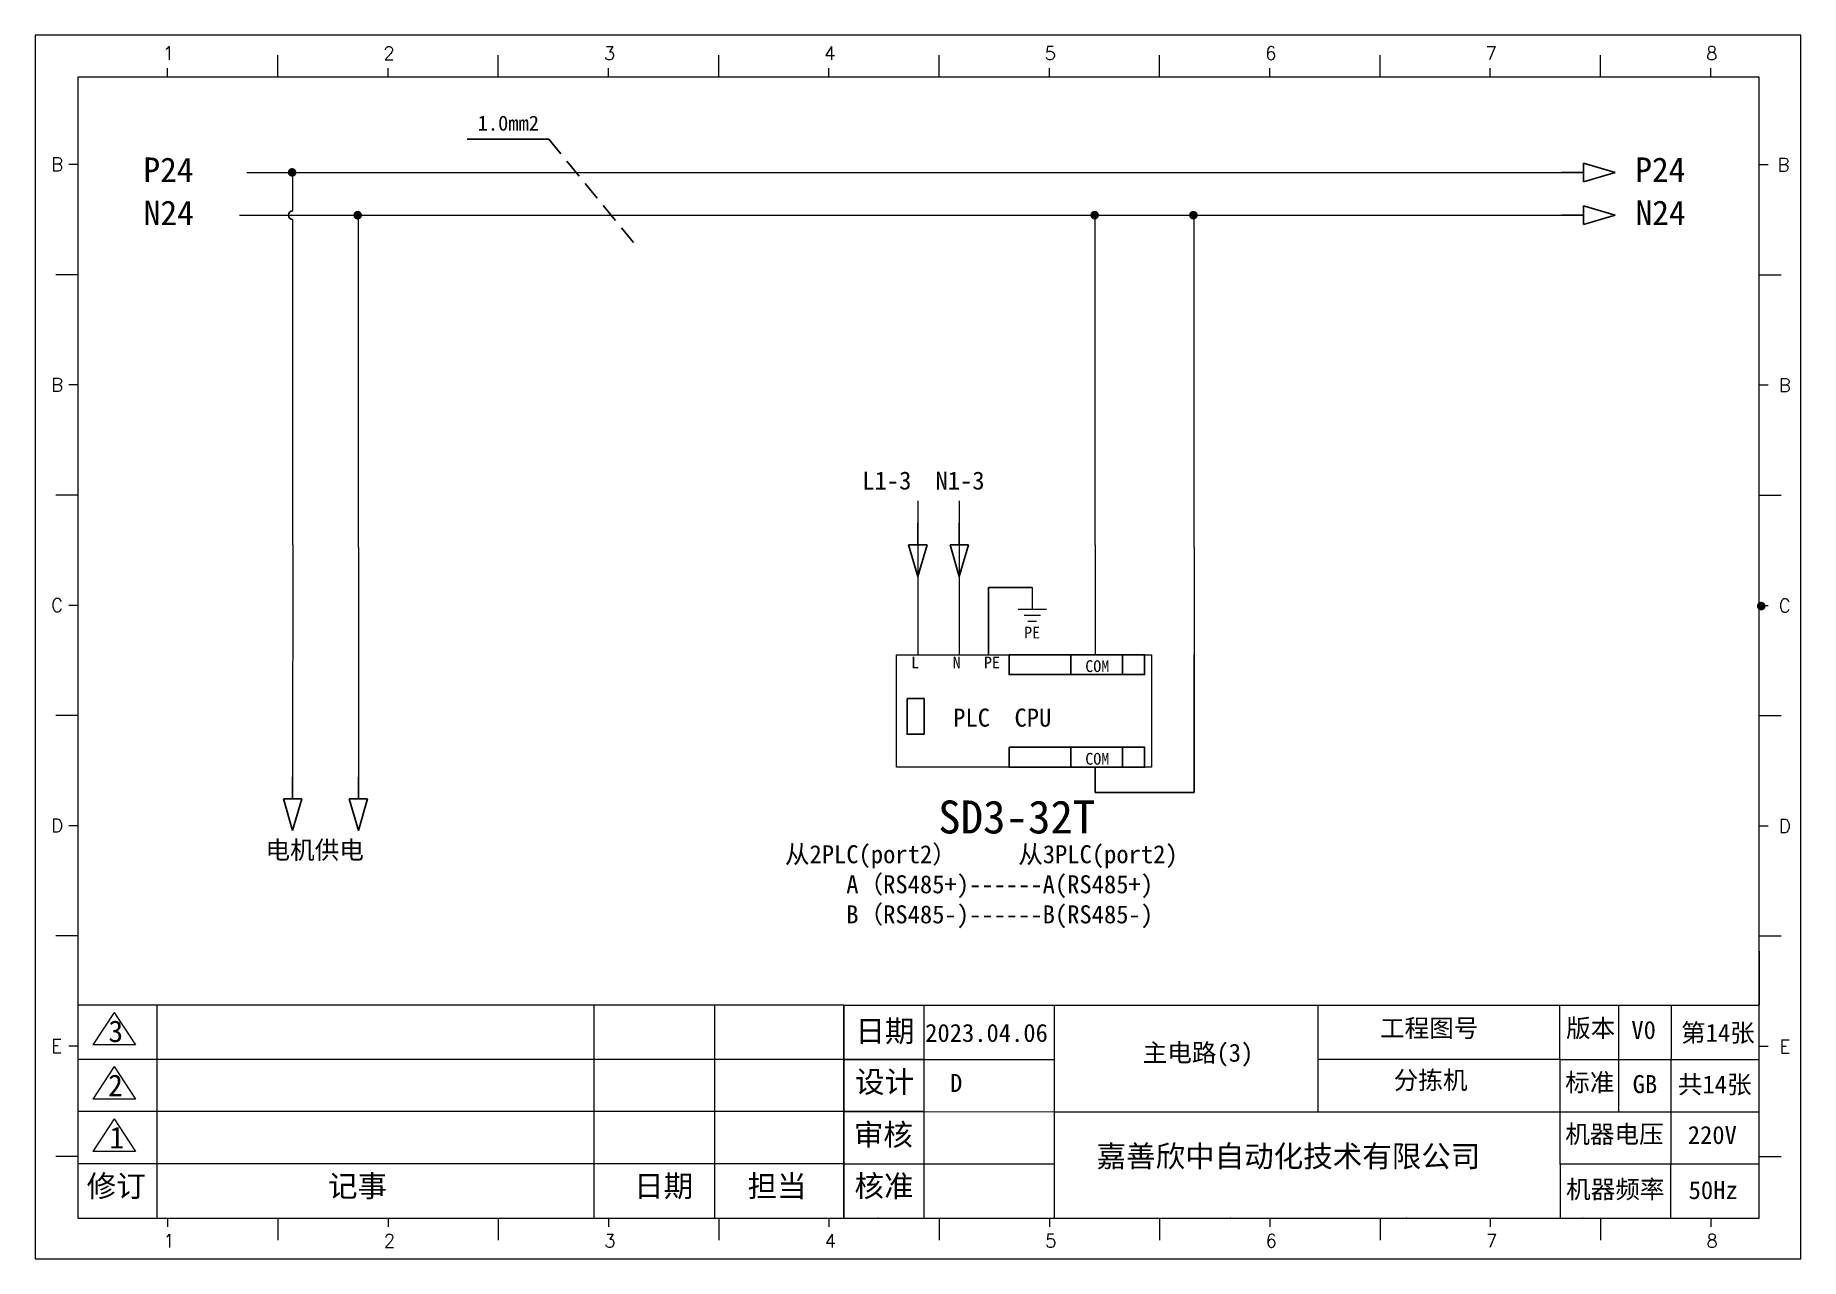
# Model space of a CAD drawing. Header units: millimetres. Extents: x 40430 to 48442, y -3636 to 4180.
# Drawn here: x 44286 to 44873, y 1258 to 1665 of the extents above; entities that cross this region are included whole.
import ezdxf

# ---------------------------------------------------------------- set-up
doc = ezdxf.new("R2010")
doc.units = ezdxf.units.MM
doc.linetypes.add('HIDDEN', pattern=[9.525, 6.35, -3.175])
doc.layers.add('文本', color=6, linetype='Continuous')
doc.layers.add('细实线', color=7, linetype='Continuous', lineweight=18)
doc.styles.add('5.0宋体', font='', dxfattribs={"width": 0.75, "height": 5})
doc.styles.add('SIMPLEX', font='SIMPLEX')
doc.styles.get("Standard").update_dxf_attribs({"font": ''})
doc.styles.get('5.0宋体').set_extended_font_data('SimSun')
doc.styles.get('Standard').set_extended_font_data('SimSun')

msp = doc.modelspace()

# ---------------------------------------------------------------- texts
at = {"color": 0, "lineweight": 9, "style": 'SIMPLEX'}
for s, height, p in [('1', 4.4, (44328.34, 1656.6)), ('2', 4.4, (44401.68, 1656.6)), ('3', 4.4, (44475.02, 1656.6)), ('4', 4.4, (44548.36, 1656.6)), ('5', 4.4, (44621.7, 1656.6)), ('6', 4.4, (44695.03, 1656.6)), ('7', 4.4, (44768.37, 1656.6)), ('8', 4.4, (44841.71, 1656.6)), ('B', 4.46, (44291.15, 1619.62)), ('B', 4.46, (44865.46, 1619.48)), ('B', 4.46, (44291.15, 1546.28)), ('B', 4.46, (44865.89, 1546.14)), ('C', 4.46, (44291.15, 1472.95)), ('C', 4.46, (44865.89, 1472.8)), ('D', 4.46, (44291.15, 1399.61)), ('D', 4.46, (44865.89, 1399.46)), ('E', 4.46, (44291.15, 1326.27)), ('E', 4.46, (44866.1, 1326.12)), ('1', 4.4, (44328.48, 1261.48)), ('2', 4.4, (44401.81, 1261.48)), ('3', 4.4, (44475.15, 1261.48)), ('4', 4.4, (44548.49, 1261.48)), ('5', 4.4, (44621.83, 1261.48)), ('6', 4.4, (44695.17, 1261.48)), ('7', 4.4, (44768.5, 1261.48)), ('8', 4.4, (44841.84, 1261.48))]:
    msp.add_text(s, height=height, dxfattribs=at).set_placement(p)
at = {"color": 1, "lineweight": 9, "insert": (44433.05, 1638.05), "char_height": 5, "width": 22.3105, "attachment_point": 1}
msp.add_mtext('1.0mm2', dxfattribs=at)
at = {"color": 0, "lineweight": 9, "attachment_point": 1}
for s, insert, char_height, width in [('P24', (44321.86, 1624.12), 8.168, 31.9905), ('P24', (44818.16, 1624.14), 8.168, 31.9905), ('N24', (44321.96, 1609.79), 8.168, 31.9905), ('N24', (44818.25, 1609.81), 8.168, 31.9905), ('L1-3', (44561.01, 1519.64), 6, 14.218), ('N1-3', (44585.36, 1519.64), 6, 17.3481), ('PE', (44614.85, 1468), 3.92, 15.3554), ('L', (44577.25, 1458.05), 3.92, 15.3554), ('N', (44591.08, 1458.05), 3.92, 15.3554), ('PE', (44601.48, 1458.05), 3.92, 15.3554), ('COM', (44635.19, 1456.84), 3.92, 15.3554), ('PLC  CPU', (44591.24, 1440.75), 6, 61.4217), ('COM', (44635.19, 1426.01), 3.92, 15.3554), ('SD3-32T', (44586.26, 1410.18), 10.977, 42.9952), ('电机供电', (44362.46, 1396.71), 6, 41.9354), ('3', (44310.21, 1337), 7.2, 80.4), ('日期', (44558.72, 1337.06), 7.2, 80.4), ('{\\fSimSun|b0|i0|c134|p2;工程图号}', (44733.24, 1337.44), 6, 93.9465), ('{\\fSimSun|b0|i0|c134|p2;版本}', (44795.14, 1337.44), 6, 93.9465), ('{\\fSimSun|b0|i0|c134|p2;V0}', (44816.86, 1336.82), 6, 93.9465), ('{\\fSimSun|b0|i0|c134|p2;第14张}', (44833.37, 1335.88), 6, 93.9465), ('2', (44310.11, 1318.99), 7.2, 80.4), ('{\\fFangSong_GB2312|b0|i0|c134|p0;设计}', (44558.6, 1320.19), 7.2, 80.4), ('{\\f宋体|b0|i0|c134|p2;标准}', (44794.86, 1319.38), 6, 93.9465), ('{\\f宋体|b0|i0|c134|p2;GB}', (44817.3, 1318.82), 6, 93.9465), ('{\\fSimSun|b0|i0|c134|p2;共}14{\\fSimSun|b0|i0|c134|p2;张}', (44832.32, 1318.71), 6, 89.1364), ('1', (44310.54, 1301.6), 7.2, 80.4), ('{\\fFangSong_GB2312|b0|i0|c134|p0;审核}', (44558.19, 1302.59), 7.2, 80.4), ('{\\f宋体|b0|i0|c134|p2;机器电压}', (44794.86, 1302.17), 6, 93.9465), ('{\\fSimSun|b0|i0|c134|p2; 220V}', (44831.54, 1301.89), 6, 93.9465), ('修订', (44302.98, 1285.51), 7.2, 80.4), ('记事', (44383.27, 1285.51), 7.2, 80.4), ('日期', (44485.1, 1285.51), 7.2, 80.4), ('担当', (44522.82, 1285.51), 7.2, 80.4), ('{\\fFangSong_GB2312|b0|i0|c134|p0;核准}', (44558.41, 1285.51), 7.2, 80.4), ('{\\f宋体|b0|i0|c134|p2;机器频率}', (44795.14, 1283.83), 6, 93.9465), ('{\\f宋体|b0|i0|c134|p2; 50Hz}', (44831.82, 1283.55), 6, 93.9465)]:
    msp.add_mtext(s, dxfattribs=dict(at, insert=insert, char_height=char_height, width=width))
at = {"lineweight": 9, "attachment_point": 1}
for s, insert, char_height, width in [('2023.04.06', (44581.93, 1335.85), 6, 93.9465), ('{\\fSimSun|b0|i0|c134|p2;D}', (44590.2, 1319.2), 6, 93.9465), ('分拣机', (44737.8, 1320.14), 6, 93.9465), ('{\\fSimSun|b1|i0|c134|p34;嘉善欣中自动化技术有限公司}', (44638.95, 1295.42), 7.2, 179.0781)]:
    msp.add_mtext(s, dxfattribs=dict(at, insert=insert, char_height=char_height, width=width))
at = {"layer": '文本', "color": 0, "insert": (44535.27, 1395.3), "char_height": 6, "width": 136.8456, "attachment_point": 1, "style": '5.0宋体'}
msp.add_mtext('{\\W1;\\C256;从2PLC(port2）     从3PLC(port2)\\P     A（RS485+)------A(RS485+)\\P     B（RS485-)------B(RS485-)}', dxfattribs=at)
at = {"layer": '细实线', "color": 0, "lineweight": 9, "insert": (44635.06, 1329.25), "char_height": 6, "width": 142.323, "attachment_point": 1}
msp.add_mtext('\\pi2.897;    主电路(3)', dxfattribs=at)

# ---------------------------------------------------------------- blocks, each defined once
blk = doc.blocks.new('箭头')
for p, q in [((0, -4.56), (0, 0)), ((1.92, -4.56), (-1.92, -4.56)), ((0, -11.17), (-1.92, -4.56)), ((1.92, -4.56), (0, -11.17))]:
    blk.add_line(p, q)

# ---------------------------------------------------------------- hatches: boundary and pattern name
at = {"lineweight": 9}
h = msp.add_hatch(color=0, dxfattribs=at)
edge = h.paths.add_edge_path()
edge.add_arc((44371.33, 1619.16), 1.45, 0, 360)
h = msp.add_hatch(color=0, dxfattribs=at)
edge = h.paths.add_edge_path()
edge.add_arc((44393.14, 1604.92), 1.45, 0, 360)
h = msp.add_hatch(color=0, dxfattribs=at)
edge = h.paths.add_edge_path()
edge.add_arc((44638.32, 1604.93), 1.45, 0, 360)
h = msp.add_hatch(color=0, dxfattribs=at)
edge = h.paths.add_edge_path()
edge.add_arc((44671.16, 1604.92), 1.45, 0, 360)
h = msp.add_hatch(color=0, dxfattribs=at)
edge = h.paths.add_edge_path()
edge.add_arc((44860.07, 1474.86), 1.45, 0, 360)

# ---------------------------------------------------------------- linework, layer by layer
at = {"color": 0, "lineweight": 9}
for p, q in [((44366.57, 1650.86), (44366.57, 1658.19)), ((44439.91, 1650.86), (44439.91, 1658.19)), ((44513.25, 1650.86), (44513.25, 1658.19)), ((44586.58, 1650.86), (44586.58, 1658.19)), ((44659.92, 1650.86), (44659.92, 1658.19)), ((44733.26, 1650.86), (44733.26, 1658.19)), ((44806.6, 1650.86), (44806.6, 1658.19)), ((44859.4, 1650.86), (44300.04, 1650.86)), ((44300.04, 1650.86), (44300.04, 1271.24)), ((44329.9, 1650.86), (44329.9, 1653.79)), ((44403.24, 1650.86), (44403.24, 1653.79)), ((44476.58, 1650.86), (44476.58, 1653.79)), ((44549.91, 1650.86), (44549.91, 1653.79)), ((44623.25, 1650.86), (44623.25, 1653.79)), ((44696.59, 1650.86), (44696.59, 1653.79)), ((44769.93, 1650.86), (44769.93, 1653.79)), ((44843.27, 1650.86), (44843.27, 1653.79)), ((44859.4, 1271.24), (44859.4, 1650.86)), ((44300.04, 1621.78), (44297.1, 1621.78)), ((44859.4, 1621.78), (44862.33, 1621.78)), ((44356.27, 1619.14), (44381.26, 1619.14)), ((44371.52, 1606.37), (44371.52, 1619.14)), ((44381.26, 1619.14), (44441.66, 1619.14)), ((44432.48, 1619.14), (44787.46, 1619.14)), ((44762.29, 1619.14), (44799.89, 1619.14)), ((44353.85, 1604.92), (44764.51, 1604.92)), ((44356.27, 1604.92), (44370.69, 1604.92)), ((44371.52, 1519.12), (44371.52, 1603.46)), ((44393.38, 1494.37), (44393.38, 1604.92)), ((44604.85, 1604.92), (44800.94, 1604.92)), ((44638.51, 1519.12), (44638.51, 1603.46)), ((44671.4, 1494.37), (44671.4, 1604.92)), ((44300.04, 1585.11), (44292.7, 1585.11)), ((44859.4, 1585.11), (44866.73, 1585.11)), ((44300.04, 1548.45), (44297.1, 1548.45)), ((44859.4, 1548.45), (44862.33, 1548.45)), ((44371.52, 1495.25), (44371.52, 1519.12)), ((44638.51, 1495.25), (44638.51, 1519.12)), ((44300.04, 1511.78), (44292.7, 1511.78)), ((44579.47, 1509.88), (44579.47, 1495.25)), ((44593.29, 1509.88), (44593.29, 1495.25)), ((44859.4, 1511.78), (44866.73, 1511.78)), ((44371.52, 1495.25), (44371.49, 1418.07)), ((44393.38, 1494.37), (44393.38, 1458.69)), ((44579.47, 1495.25), (44579.47, 1458.69)), ((44593.29, 1495.27), (44593.29, 1458.69)), ((44638.51, 1495.25), (44638.51, 1458.69)), ((44671.4, 1494.37), (44671.4, 1458.69)), ((44393.38, 1484.62), (44393.38, 1410.77)), ((44617.55, 1481), (44617.55, 1473.79)), ((44300.04, 1475.11), (44297.1, 1475.11)), ((44859.4, 1475.11), (44862.33, 1475.11)), ((44859.4, 1359.07), (44859.4, 1475.11)), ((44612.82, 1473.79), (44622.28, 1473.79)), ((44614.84, 1471.83), (44620.25, 1471.83)), ((44616.1, 1469.87), (44618.99, 1469.87)), ((44300.04, 1438.44), (44292.7, 1438.44)), ((44859.4, 1438.44), (44866.73, 1438.44)), ((44393.38, 1425.39), (44393.38, 1410.75)), ((44300.04, 1401.77), (44297.1, 1401.77)), ((44859.4, 1401.77), (44862.33, 1401.77)), ((44859.4, 1387.48), (44859.4, 1390.05)), ((44300.04, 1365.1), (44292.7, 1365.1)), ((44859.4, 1365.1), (44866.73, 1365.1)), ((44859.4, 1360.05), (44859.4, 1342.09)), ((44312.09, 1339.68), (44304.98, 1328.84)), ((44312.09, 1339.68), (44319.2, 1328.84)), ((44326.3, 1342.06), (44326.3, 1271.24)), ((44471.69, 1342.06), (44471.69, 1271.24)), ((44511.85, 1342.06), (44511.85, 1271.24)), ((44554.87, 1342.06), (44859.4, 1342.04)), ((44554.87, 1342.06), (44554.87, 1271.26)), ((44581.5, 1342.04), (44581.5, 1271.24)), ((44624.8, 1342.04), (44624.8, 1271.24)), ((44712.51, 1342.13), (44712.51, 1306.58)), ((44792.91, 1342.13), (44793.13, 1271.27)), ((44812.58, 1342.01), (44812.54, 1306.63)), ((44830.15, 1342.13), (44829.87, 1271.25)), ((44300.04, 1328.43), (44297.1, 1328.43)), ((44319.2, 1328.84), (44304.98, 1328.84)), ((44859.4, 1328.43), (44862.33, 1328.43)), ((44581.13, 1324.05), (44300.04, 1324.05)), ((44312.09, 1321.66), (44304.98, 1310.83)), ((44312.09, 1321.66), (44319.19, 1310.83)), ((44554.87, 1324.05), (44624.8, 1324.04)), ((44792.97, 1324.04), (44712.51, 1324.04)), ((44792.91, 1324.04), (44859.4, 1324.04)), ((44319.19, 1310.83), (44304.98, 1310.83)), ((44581.13, 1306.66), (44300.04, 1306.65)), ((44312.09, 1304.27), (44304.98, 1293.43)), ((44312.09, 1304.27), (44319.2, 1293.43)), ((44554.87, 1306.65), (44624.8, 1306.64)), ((44624.8, 1306.64), (44859.4, 1306.64)), ((44319.2, 1293.43), (44304.98, 1293.43)), ((44300.04, 1291.76), (44292.7, 1291.76)), ((44554.87, 1289.25), (44300.04, 1289.25)), ((44554.87, 1289.25), (44624.78, 1289.24)), ((44793.19, 1289.24), (44859.4, 1289.24)), ((44859.4, 1291.76), (44866.73, 1291.76)), ((44300.04, 1271.24), (44859.4, 1271.24)), ((44329.9, 1271.24), (44329.9, 1268.31)), ((44366.57, 1271.24), (44366.57, 1263.91)), ((44403.24, 1271.24), (44403.24, 1268.31)), ((44439.91, 1271.24), (44439.91, 1263.91)), ((44476.58, 1271.24), (44476.58, 1268.31)), ((44513.25, 1271.24), (44513.25, 1263.91)), ((44549.91, 1271.24), (44549.91, 1268.31)), ((44586.58, 1271.24), (44586.58, 1263.91)), ((44623.25, 1271.24), (44623.25, 1268.31)), ((44659.92, 1271.24), (44659.92, 1263.91)), ((44696.59, 1271.24), (44696.59, 1268.31)), ((44733.26, 1271.24), (44733.26, 1263.91)), ((44769.93, 1271.24), (44769.93, 1268.31)), ((44806.6, 1271.24), (44806.6, 1263.91)), ((44843.27, 1271.24), (44843.27, 1268.31))]:
    msp.add_line(p, q, dxfattribs=at)
at = {"color": 3, "lineweight": -2}
msp.add_line((44429.56, 1630.21), (44456.73, 1630.21), dxfattribs=at)
at = {"color": 3, "linetype": 'HIDDEN', "lineweight": -2}
msp.add_line((44456.73, 1630.21), (44486.05, 1594.4), dxfattribs=at)
for q in [(44603.02, 1458.69), (44617.55, 1481)]:
    msp.add_line((44603.02, 1481), q)
at = {"linetype": 'ByBlock', "lineweight": -2}
for p, q in [((44671.4, 1458.69), (44671.4, 1412.82)), ((44638.51, 1421.24), (44638.51, 1412.82)), ((44638.51, 1412.82), (44671.4, 1412.82))]:
    msp.add_line(p, q, dxfattribs=at)
at = {"color": 0, "lineweight": 9}
for points in [[(44285.89, 1257.72), (44873.19, 1257.72), (44873.19, 1664.77), (44285.89, 1664.77)], [(44572.36, 1458.69), (44657.25, 1458.69), (44657.25, 1421.24), (44572.36, 1421.24)], [(44554.87, 1342.06), (44300.04, 1342.06), (44300.04, 1271.24), (44554.87, 1271.24)]]:
    msp.add_lwpolyline(points, close=True, dxfattribs=at)
at = {"linetype": 'ByBlock', "lineweight": -2}
for points in [[(44609.84, 1458.69), (44654.9, 1458.69), (44654.9, 1452.06), (44609.84, 1452.06)], [(44630.37, 1458.69), (44647.59, 1458.69), (44647.59, 1452.06), (44630.37, 1452.06)], [(44575.9, 1444.08), (44581.55, 1444.08), (44581.55, 1432.2), (44575.9, 1432.2)], [(44609.84, 1427.87), (44654.9, 1427.87), (44654.9, 1421.24), (44609.84, 1421.24)], [(44630.37, 1427.87), (44647.59, 1427.87), (44647.59, 1421.24), (44630.37, 1421.24)]]:
    msp.add_lwpolyline(points, close=True, dxfattribs=at)
msp.add_arc((44371.52, 1604.92), 1.45, 90, 270, dxfattribs=at)
at = {"color": 0, "lineweight": 9}
for p in [(44566.15, 1271.24), (44624.8, 1271.24), (44683.45, 1271.24), (44742.1, 1271.24), (44800.75, 1271.24)]:
    msp.add_point(p, dxfattribs=at)

# ---------------------------------------------------------------- block references
at = {"color": 0, "lineweight": 9, "xscale": 1.599999999999909, "yscale": 1.599999999999909, "zscale": 1.599999999999909, "rotation": 90}
for p in [(44793.64, 1619.14), (44793.64, 1604.92)]:
    msp.add_blockref('箭头', p, dxfattribs=at)
at = {"color": 0, "lineweight": 9, "xscale": 1.599999999998545, "yscale": 1.599999999999909, "zscale": 1.599999999999909}
for p in [(44579.47, 1502.57), (44593.29, 1502.57), (44371.49, 1418.07), (44393.38, 1418.07)]:
    msp.add_blockref('箭头', p, dxfattribs=at)

msp.set_redraw_order([(e.dxf.handle, doc.entitydb.next_handle()) for e in msp.query("TEXT MTEXT ATTDEF DIMENSION ARC_DIMENSION")])  # texts and dimensions are drawn at this point

doc.saveas('drawing.dxf')
